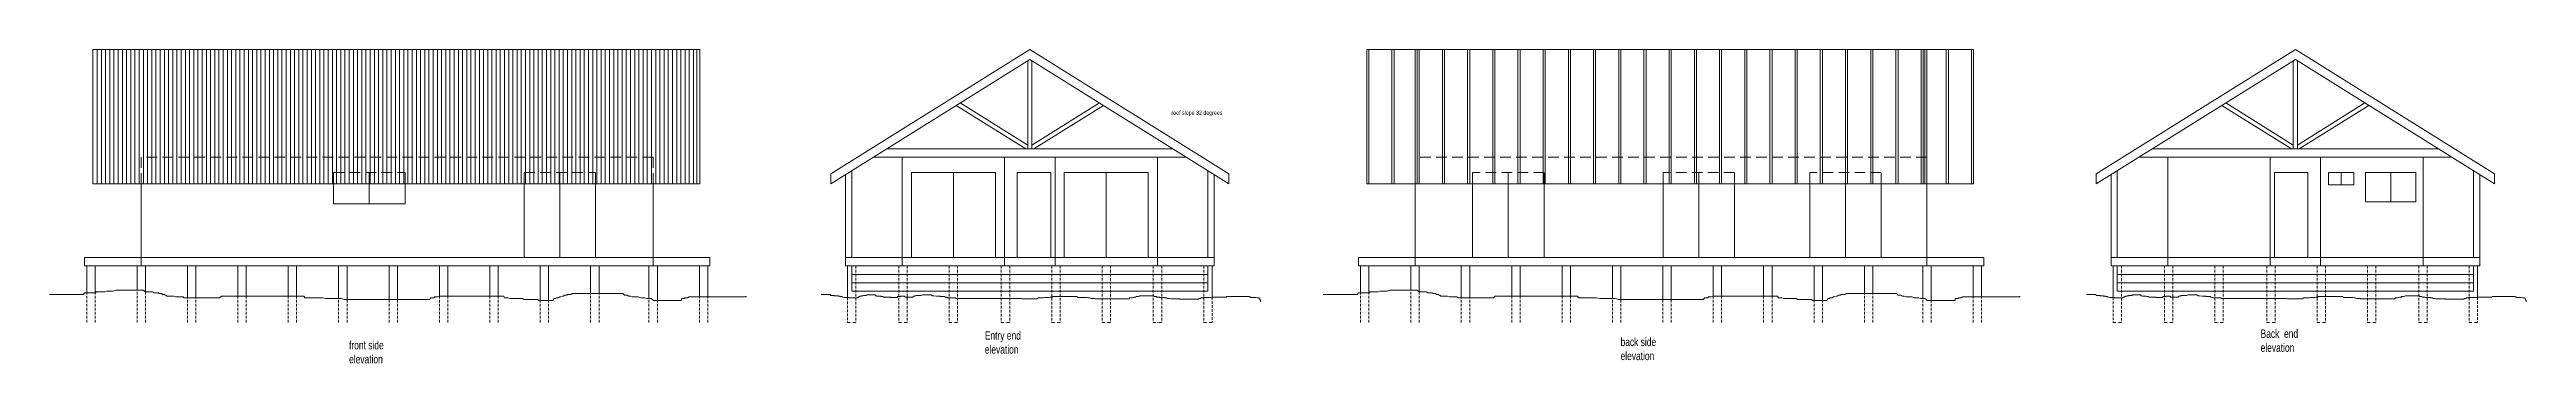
# Model space of a CAD drawing. Header units: centimetres. Extents: x -215 to 5684, y -462 to 286.
import ezdxf

# ---------------------------------------------------------------- set-up
doc = ezdxf.new("R2010")
doc.units = ezdxf.units.CM
for name, pattern in [('DASHDOT2', [12.7, 6.35, -3.175, 0, -3.175]), ('DASHED2', [9.525, 6.35, -3.175]), ('DASHEDX2', [38.1, 25.4, -12.7]), ('DOT', [6.35, 0, -6.35])]:
    doc.linetypes.add(name, pattern=pattern)
doc.layers.get('0').update_dxf_attribs({"linetype": 'CONTINUOUS', "lineweight": 0})
for name, color, linetype, lineweight in [('bogus', 3, 'DOT', 0), ('deck', 222, 'CONTINUOUS', 0), ('dimesions', 5, 'CONTINUOUS', 0), ('text', 7, 'CONTINUOUS', 0)]:
    doc.layers.add(name, color=color, linetype=linetype, lineweight=lineweight)
doc.styles.get("Standard").update_dxf_attribs({"font": 'txt', "width": 0.75})

msp = doc.modelspace()

# ---------------------------------------------------------------- texts
at = {"layer": 'dimesions', "insert": (2456.9, 126.9), "char_height": 10, "width": 100, "attachment_point": 7}
msp.add_mtext('roof slope 32 degrees', dxfattribs=at)
at = {"layer": 'text', "char_height": 20, "width": 100}
for s, insert, attachment_point in [('front side elevation', (498.6, -435.6), 4), ('Entry end elevation', (2012.5, -439.3), 7), ('back side elevation', (3526.4, -427.9), 4), ('Back  end elevation', (5050.6, -435), 7)]:
    msp.add_mtext(s, dxfattribs=dict(at, insert=insert, attachment_point=attachment_point))

# ---------------------------------------------------------------- linework, layer by layer
at = {"linetype": 'DASHEDX2'}
for p, q in [((1222.8, 28.9), (3.8, 28.9)), ((3.8, 28.9), (3.8, -34.3)), ((1222.8, -34.3), (1222.8, 28.9)), ((4256.1, 28.9), (3037.1, 28.9)), ((3037.1, 28.9), (3037.1, -34.3)), ((4256.1, -34.3), (4256.1, 28.9)), ((461.8, -7.1), (631.8, -7.1)), ((461.8, -34.3), (461.8, -7.1)), ((546.8, -7.1), (546.8, -34.3)), ((631.8, -7.1), (631.8, -34.3)), ((915.8, -7.1), (1085.8, -7.1)), ((915.8, -34.3), (915.8, -7.1)), ((1000.8, -34.3), (1000.8, -7.1)), ((1085.8, -7.1), (1085.8, -34.3)), ((3344.1, -7.1), (3174.1, -7.1)), ((3174.1, -7.1), (3174.1, -34.3)), ((3259.1, -34.3), (3259.1, -7.1)), ((3344.1, -34.3), (3344.1, -7.1)), ((3798.1, -7.1), (3628.1, -7.1)), ((3628.1, -7.1), (3628.1, -34.3)), ((3713.1, -34.3), (3713.1, -7.1)), ((3798.1, -34.3), (3798.1, -7.1)), ((4147.1, -7.1), (3977.1, -7.1)), ((3977.1, -7.1), (3977.1, -34.3)), ((4062.1, -34.3), (4062.1, -7.1)), ((4147.1, -34.3), (4147.1, -7.1)), ((3.8, -210.1), (3.8, -230.1)), ((3.8, -230.1), (1222.8, -230.1)), ((1222.8, -230.1), (1222.8, -210.1)), ((3037.1, -210.1), (3037.1, -230.1)), ((3037.1, -230.1), (4256.1, -230.1)), ((4256.1, -230.1), (4256.1, -210.1))]:
    msp.add_line(p, q, dxfattribs=at)
for p, q in [((1815.7, 28.9), (2059.7, 28.9)), ((1815.7, 28.9), (2059.7, 28.9)), ((1815.7, -230.1), (1815.7, 28.9)), ((2059.7, -230.1), (2059.7, 28.9)), ((2179.7, 28.9), (2423.7, 28.9)), ((2179.7, -230.1), (2179.7, 28.9)), ((2423.7, -230.1), (2423.7, 28.9)), ((4829.3, 28.9), (5073.3, 28.9)), ((4829.3, 28.9), (5073.3, 28.9)), ((4829.3, -230.1), (4829.3, 28.9)), ((5073.3, -230.1), (5073.3, 28.9)), ((5193.3, 28.9), (5437.3, 28.9)), ((5193.3, -230.1), (5193.3, 28.9)), ((5437.3, -230.1), (5437.3, 28.9)), ((3.8, -34.3), (3.8, -210.1)), ((461.8, -82.1), (461.8, -34.3)), ((546.8, -34.3), (546.8, -82.1)), ((631.8, -34.3), (631.8, -82.1)), ((915.8, -210.1), (915.8, -34.3)), ((1000.8, -210.1), (1000.8, -34.3)), ((1085.8, -34.3), (1085.8, -210.1)), ((1222.8, -210.1), (1222.8, -34.3)), ((1837.7, -210.1), (1837.7, -7.1)), ((1837.7, -7.1), (2037.7, -7.1)), ((1937.7, -210.1), (1937.7, -7.1)), ((2037.7, -7.1), (2037.7, -210.1)), ((2201.7, -210.1), (2201.7, -7.1)), ((2201.7, -7.1), (2401.7, -7.1)), ((2301.7, -210.1), (2301.7, -7.1)), ((2401.7, -7.1), (2401.7, -210.1)), ((3037.1, -34.3), (3037.1, -210.1)), ((3174.1, -34.3), (3174.1, -210.1)), ((3259.1, -210.1), (3259.1, -34.3)), ((3344.1, -210.1), (3344.1, -34.3)), ((3628.1, -34.3), (3628.1, -210.1)), ((3713.1, -210.1), (3713.1, -34.3)), ((3798.1, -210.1), (3798.1, -34.3)), ((3977.1, -34.3), (3977.1, -210.1)), ((4062.1, -210.1), (4062.1, -34.3)), ((4147.1, -210.1), (4147.1, -34.3)), ((4256.1, -210.1), (4256.1, -34.3)), ((5163.3, -7.1), (5083.3, -7.1)), ((5083.3, -7.1), (5083.3, -210.1)), ((5163.3, -210.1), (5163.3, -7.1)), ((5212.3, -37.1), (5212.3, -7.1)), ((5212.3, -7.1), (5272.3, -7.1)), ((5272.3, -37.1), (5212.3, -37.1)), ((5242.3, -7.1), (5242.3, -37.1)), ((5272.3, -7.1), (5272.3, -37.1)), ((5300.3, -77.1), (5300.3, -7.1)), ((5300.3, -7.1), (5420.3, -7.1)), ((5360.3, -7.1), (5360.3, -77.1)), ((5420.3, -7.1), (5420.3, -77.1)), ((631.8, -82.1), (461.8, -82.1)), ((5420.3, -77.1), (5300.3, -77.1)), ((1085.8, -210.1), (915.8, -210.1)), ((1815.7, -230.1), (2059.7, -230.1)), ((2179.7, -230.1), (2423.7, -230.1)), ((4829.3, -230.1), (5073.3, -230.1)), ((5193.3, -230.1), (5437.3, -230.1))]:
    msp.add_line(p, q)
at = {"layer": 'bogus'}
for p in [(1695.7, -19.4), (4709.3, -19.4)]:
    msp.add_point(p, dxfattribs=at)
at = {"layer": 'deck'}
for p, q in [((-111.2, 285.5), (1333.8, 285.5)), ((-111.2, -34.3), (-111.2, 285.5)), ((-101.2, -34.3), (-101.2, 285.5)), ((-91.2, -34.3), (-91.2, 285.5)), ((-81.2, -34.3), (-81.2, 285.5)), ((-71.2, -34.3), (-71.2, 285.5)), ((-61.2, -34.3), (-61.2, 285.5)), ((-51.2, -34.3), (-51.2, 285.5)), ((-41.2, -34.3), (-41.2, 285.5)), ((-31.2, -34.3), (-31.2, 285.5)), ((-21.2, -34.3), (-21.2, 285.5)), ((-11.2, -34.3), (-11.2, 285.5)), ((-1.2, -34.3), (-1.2, 285.5)), ((8.8, -34.3), (8.8, 285.5)), ((18.8, -34.3), (18.8, 285.5)), ((28.8, -34.3), (28.8, 285.5)), ((38.8, -34.3), (38.8, 285.5)), ((48.8, -34.3), (48.8, 285.5)), ((58.8, -34.3), (58.8, 285.5)), ((68.8, -34.3), (68.8, 285.5)), ((78.8, -34.3), (78.8, 285.5)), ((88.8, -34.3), (88.8, 285.5)), ((98.8, -34.3), (98.8, 285.5)), ((108.8, -34.3), (108.8, 285.5)), ((118.8, -34.3), (118.8, 285.5)), ((128.8, -34.3), (128.8, 285.5)), ((138.8, -34.3), (138.8, 285.5)), ((148.8, -34.3), (148.8, 285.5)), ((158.8, -34.3), (158.8, 285.5)), ((168.8, -34.3), (168.8, 285.5)), ((178.8, -34.3), (178.8, 285.5)), ((188.8, -34.3), (188.8, 285.5)), ((198.8, -34.3), (198.8, 285.5)), ((208.8, -34.3), (208.8, 285.5)), ((218.8, -34.3), (218.8, 285.5)), ((228.8, -34.3), (228.8, 285.5)), ((238.8, -34.3), (238.8, 285.5)), ((248.8, -34.3), (248.8, 285.5)), ((258.8, -34.3), (258.8, 285.5)), ((268.8, -34.3), (268.8, 285.5)), ((278.8, -34.3), (278.8, 285.5)), ((288.8, -34.3), (288.8, 285.5)), ((298.8, -34.3), (298.8, 285.5)), ((308.8, -34.3), (308.8, 285.5)), ((318.8, -34.3), (318.8, 285.5)), ((328.8, -34.3), (328.8, 285.5)), ((338.8, -34.3), (338.8, 285.5)), ((348.8, -34.3), (348.8, 285.5)), ((358.8, -34.3), (358.8, 285.5)), ((368.8, -34.3), (368.8, 285.5)), ((378.8, -34.3), (378.8, 285.5)), ((388.8, -34.3), (388.8, 285.5)), ((398.8, -34.3), (398.8, 285.5)), ((408.8, -34.3), (408.8, 285.5)), ((418.8, -34.3), (418.8, 285.5)), ((428.8, -34.3), (428.8, 285.5)), ((438.8, -34.3), (438.8, 285.5)), ((448.8, -34.3), (448.8, 285.5)), ((458.8, -34.3), (458.8, 285.5)), ((468.8, -34.3), (468.8, 285.5)), ((478.8, -34.3), (478.8, 285.5)), ((488.8, -34.3), (488.8, 285.5)), ((498.8, -34.3), (498.8, 285.5)), ((508.8, -34.3), (508.8, 285.5)), ((518.8, -34.3), (518.8, 285.5)), ((528.8, -34.3), (528.8, 285.5)), ((538.8, -34.3), (538.8, 285.5)), ((548.8, -34.3), (548.8, 285.5)), ((558.8, -34.3), (558.8, 285.5)), ((568.8, -34.3), (568.8, 285.5)), ((578.8, -34.3), (578.8, 285.5)), ((588.8, -34.3), (588.8, 285.5)), ((598.8, -34.3), (598.8, 285.5)), ((608.8, -34.3), (608.8, 285.5)), ((618.8, -34.3), (618.8, 285.5)), ((628.8, -34.3), (628.8, 285.5)), ((638.8, -34.3), (638.8, 285.5)), ((648.8, -34.3), (648.8, 285.5)), ((658.8, -34.3), (658.8, 285.5)), ((668.8, -34.3), (668.8, 285.5)), ((678.8, -34.3), (678.8, 285.5)), ((688.8, -34.3), (688.8, 285.5)), ((698.8, -34.3), (698.8, 285.5)), ((708.8, -34.3), (708.8, 285.5)), ((718.8, -34.3), (718.8, 285.5)), ((728.8, -34.3), (728.8, 285.5)), ((738.8, -34.3), (738.8, 285.5)), ((748.8, -34.3), (748.8, 285.5)), ((758.8, -34.3), (758.8, 285.5)), ((768.8, -34.3), (768.8, 285.5)), ((778.8, -34.3), (778.8, 285.5)), ((788.8, -34.3), (788.8, 285.5)), ((798.8, -34.3), (798.8, 285.5)), ((808.8, -34.3), (808.8, 285.5)), ((818.8, -34.3), (818.8, 285.5)), ((828.8, -34.3), (828.8, 285.5)), ((838.8, -34.3), (838.8, 285.5)), ((848.8, -34.3), (848.8, 285.5)), ((858.8, -34.3), (858.8, 285.5)), ((868.8, -34.3), (868.8, 285.5)), ((878.8, -34.3), (878.8, 285.5)), ((888.8, -34.3), (888.8, 285.5)), ((898.8, -34.3), (898.8, 285.5)), ((908.8, -34.3), (908.8, 285.5)), ((918.8, -34.3), (918.8, 285.5)), ((928.8, -34.3), (928.8, 285.5)), ((938.8, -34.3), (938.8, 285.5)), ((948.8, -34.3), (948.8, 285.5)), ((958.8, -34.3), (958.8, 285.5)), ((968.8, -34.3), (968.8, 285.5)), ((978.8, -34.3), (978.8, 285.5)), ((988.8, -34.3), (988.8, 285.5)), ((998.8, -34.3), (998.8, 285.5)), ((1008.8, -34.3), (1008.8, 285.5)), ((1018.8, -34.3), (1018.8, 285.5)), ((1028.8, -34.3), (1028.8, 285.5)), ((1038.8, -34.3), (1038.8, 285.5)), ((1048.8, -34.3), (1048.8, 285.5)), ((1058.8, -34.3), (1058.8, 285.5)), ((1068.8, -34.3), (1068.8, 285.5)), ((1078.8, -34.3), (1078.8, 285.5)), ((1088.8, -34.3), (1088.8, 285.5)), ((1098.8, -34.3), (1098.8, 285.5)), ((1108.8, -34.3), (1108.8, 285.5)), ((1118.8, -34.3), (1118.8, 285.5)), ((1128.8, -34.3), (1128.8, 285.5)), ((1138.8, -34.3), (1138.8, 285.5)), ((1148.8, -34.3), (1148.8, 285.5)), ((1158.8, -34.3), (1158.8, 285.5)), ((1168.8, -34.3), (1168.8, 285.5)), ((1178.8, -34.3), (1178.8, 285.5)), ((1188.8, -34.3), (1188.8, 285.5)), ((1198.8, -34.3), (1198.8, 285.5)), ((1208.8, -34.3), (1208.8, 285.5)), ((1218.8, -34.3), (1218.8, 285.5)), ((1228.8, -34.3), (1228.8, 285.5)), ((1238.8, -34.3), (1238.8, 285.5)), ((1248.8, -34.3), (1248.8, 285.5)), ((1258.8, -34.3), (1258.8, 285.5)), ((1268.8, -34.3), (1268.8, 285.5)), ((1278.8, -34.3), (1278.8, 285.5)), ((1288.8, -34.3), (1288.8, 285.5)), ((1298.8, -34.3), (1298.8, 285.5)), ((1308.8, -34.3), (1308.8, 285.5)), ((1318.8, -34.3), (1318.8, 285.5)), ((1326.8, -34.3), (1326.8, 285.5)), ((1333.8, -34.3), (1333.8, 285.5)), ((1645.7, -10.7), (2119.7, 285.5)), ((1645.7, -34.3), (2119.7, 261.9)), ((2114.7, 48.9), (2114.7, 258.8)), ((2119.7, 285.5), (2593.7, -10.7)), ((2119.7, 261.9), (2593.7, -34.3)), ((2124.7, 48.9), (2124.7, 258.8)), ((2922.1, -34.3), (2922.1, 285.5)), ((2922.1, 285.5), (4367.1, 285.5)), ((2927.1, -34.3), (2927.1, 285.5)), ((2982.1, -34.3), (2982.1, 285.5)), ((2987.1, -34.3), (2987.1, 285.5)), ((3037.1, -34.3), (3037.1, 285.5)), ((3037.1, -34.3), (3037.1, 285.5)), ((3042.1, -34.3), (3042.1, 285.5)), ((3047.1, -34.3), (3047.1, 285.5)), ((3102.1, -34.3), (3102.1, 285.5)), ((3107.1, -34.3), (3107.1, 285.5)), ((3162.1, -34.3), (3162.1, 285.5)), ((3167.1, -34.3), (3167.1, 285.5)), ((3222.1, -34.3), (3222.1, 285.5)), ((3227.1, -34.3), (3227.1, 285.5)), ((3282.1, -34.3), (3282.1, 285.5)), ((3287.1, -34.3), (3287.1, 285.5)), ((3342.1, -34.3), (3342.1, 285.5)), ((3347.1, -34.3), (3347.1, 285.5)), ((3402.1, -34.3), (3402.1, 285.5)), ((3407.1, -34.3), (3407.1, 285.5)), ((3462.1, -34.3), (3462.1, 285.5)), ((3467.1, -34.3), (3467.1, 285.5)), ((3522.1, -34.3), (3522.1, 285.5)), ((3527.1, -34.3), (3527.1, 285.5)), ((3582.1, -34.3), (3582.1, 285.5)), ((3587.1, -34.3), (3587.1, 285.5)), ((3642.1, -34.3), (3642.1, 285.5)), ((3647.1, -34.3), (3647.1, 285.5)), ((3702.1, -34.3), (3702.1, 285.5)), ((3707.1, -34.3), (3707.1, 285.5)), ((3762.1, -34.3), (3762.1, 285.5)), ((3767.1, -34.3), (3767.1, 285.5)), ((3822.1, -34.3), (3822.1, 285.5)), ((3827.1, -34.3), (3827.1, 285.5)), ((3882.1, -34.3), (3882.1, 285.5)), ((3887.1, -34.3), (3887.1, 285.5)), ((3942.1, -34.3), (3942.1, 285.5)), ((3947.1, -34.3), (3947.1, 285.5)), ((4002.1, -34.3), (4002.1, 285.5)), ((4007.1, -34.3), (4007.1, 285.5)), ((4062.1, -34.3), (4062.1, 285.5)), ((4067.1, -34.3), (4067.1, 285.5)), ((4122.1, -34.3), (4122.1, 285.5)), ((4127.1, -34.3), (4127.1, 285.5)), ((4182.1, -34.3), (4182.1, 285.5)), ((4187.1, -34.3), (4187.1, 285.5)), ((4242.1, -34.3), (4242.1, 285.5)), ((4247.1, -34.3), (4247.1, 285.5)), ((4251.1, -34.3), (4251.1, 285.5)), ((4256.1, -34.3), (4256.1, 285.5)), ((4302.1, -34.3), (4302.1, 285.5)), ((4307.1, -34.3), (4307.1, 285.5)), ((4362.1, -34.3), (4362.1, 285.5)), ((4367.1, -34.3), (4367.1, 285.5)), ((4659.3, -10.7), (5133.3, 285.5)), ((4659.3, -34.3), (5133.3, 261.9)), ((5128.3, 48.9), (5128.3, 258.8)), ((5133.3, 285.5), (5607.3, -10.7)), ((5133.3, 261.9), (5607.3, -34.3)), ((5138.3, 48.9), (5138.3, 258.8)), ((1944.5, 152.4), (2110.3, 48.9)), ((1954, 158.3), (2114.7, 57.9)), ((2124.7, 57.9), (2285.5, 158.3)), ((2129.2, 48.9), (2295, 152.4)), ((4958.1, 152.4), (5123.8, 48.9)), ((4967.5, 158.3), (5128.3, 57.9)), ((5138.3, 57.9), (5299.1, 158.3)), ((5142.7, 48.9), (5308.5, 152.4)), ((1746.7, 28.9), (2492.8, 28.9)), ((1778.7, 48.9), (2460.7, 48.9)), ((4760.3, 28.9), (5506.3, 28.9)), ((4792.3, 48.9), (5474.3, 48.9)), ((1333.8, -34.3), (-111.2, -34.3)), ((1645.7, -34.3), (1645.7, -10.7)), ((1680.7, -230.1), (1680.7, -12.4)), ((1695.7, -3), (1695.7, -210.1)), ((2089.7, -210.1), (2089.7, -7.1)), ((2089.7, -7.1), (2169.7, -7.1)), ((2169.7, -7.1), (2169.7, -210.1)), ((2543.7, -3), (2543.7, -210.1)), ((2558.7, -230.1), (2558.7, -12.4)), ((2593.7, -34.3), (2593.7, -10.7)), ((4367.1, -34.3), (2922.1, -34.3)), ((4659.3, -34.3), (4659.3, -10.7)), ((4694.3, -230.1), (4694.3, -12.4)), ((4709.3, -3), (4709.3, -210.1)), ((5557.3, -3), (5557.3, -210.1)), ((5572.3, -230.1), (5572.3, -12.4)), ((5607.3, -34.3), (5607.3, -10.7)), ((-131.2, -210.1), (1357.8, -210.1)), ((-131.2, -230.1), (-131.2, -210.1)), ((-131.2, -230.1), (1357.8, -230.1)), ((-126.2, -293.9), (-126.2, -230.1)), ((-106.2, -293.9), (-106.2, -230.1)), ((-6.2, -287.8), (-6.2, -230.1)), ((13.8, -291.6), (13.8, -230.1)), ((113.8, -306), (113.8, -230.1)), ((133.8, -306), (133.8, -230.1)), ((233.8, -302), (233.8, -230.1)), ((253.8, -302), (253.8, -230.1)), ((353.8, -302), (353.8, -230.1)), ((373.8, -302), (373.8, -230.1)), ((473.8, -308), (473.8, -230.1)), ((493.8, -310.1), (493.8, -230.1)), ((593.8, -310.1), (593.8, -230.1)), ((613.8, -310.1), (613.8, -230.1)), ((713.8, -302), (713.8, -230.1)), ((733.8, -302), (733.8, -230.1)), ((833.8, -302), (833.8, -230.1)), ((853.8, -302), (853.8, -230.1)), ((953.8, -312.1), (953.8, -230.1)), ((973.8, -312.1), (973.8, -230.1)), ((1073.8, -295.9), (1073.8, -230.1)), ((1093.8, -295.9), (1093.8, -230.1)), ((1212.8, -308), (1212.8, -230.1)), ((1232.8, -312.1), (1232.8, -230.1)), ((1332.8, -304), (1332.8, -230.1)), ((1352.8, -304), (1352.8, -230.1)), ((1357.8, -230.1), (1357.8, -210.1)), ((1680.7, -210.1), (2558.7, -210.1)), ((1680.7, -230.1), (2558.7, -230.1)), ((1685.7, -230.1), (1685.7, -305.3)), ((1695.7, -290.1), (1695.7, -230.1)), ((2543.7, -290.1), (2543.7, -230.1)), ((2553.7, -230.1), (2553.7, -304.3)), ((2902.1, -210.1), (4391.1, -210.1)), ((2902.1, -230.1), (2902.1, -210.1)), ((2902.1, -230.1), (4391.1, -230.1)), ((2907.1, -293.9), (2907.1, -230.1)), ((2927.1, -293.9), (2927.1, -230.1)), ((3027.1, -287.8), (3027.1, -230.1)), ((3047.1, -291.6), (3047.1, -230.1)), ((3147.1, -306), (3147.1, -230.1)), ((3167.1, -306), (3167.1, -230.1)), ((3267.1, -302), (3267.1, -230.1)), ((3287.1, -302), (3287.1, -230.1)), ((3387.1, -302), (3387.1, -230.1)), ((3407.1, -302), (3407.1, -230.1)), ((3507.1, -308), (3507.1, -230.1)), ((3527.1, -310.1), (3527.1, -230.1)), ((3627.1, -310.1), (3627.1, -230.1)), ((3647.1, -310.1), (3647.1, -230.1)), ((3747.1, -302), (3747.1, -230.1)), ((3767.1, -302), (3767.1, -230.1)), ((3867.1, -302), (3867.1, -230.1)), ((3887.1, -302), (3887.1, -230.1)), ((3987.1, -312.1), (3987.1, -230.1)), ((4007.1, -312.1), (4007.1, -230.1)), ((4107.1, -295.9), (4107.1, -230.1)), ((4127.1, -295.9), (4127.1, -230.1)), ((4246.1, -308), (4246.1, -230.1)), ((4266.1, -312.1), (4266.1, -230.1)), ((4366.1, -304), (4366.1, -230.1)), ((4386.1, -304), (4386.1, -230.1)), ((4391.1, -230.1), (4391.1, -210.1)), ((4694.3, -210.1), (5572.3, -210.1)), ((4694.3, -230.1), (5572.3, -230.1)), ((4699.3, -230.1), (4699.3, -305.3)), ((4709.3, -290.1), (4709.3, -230.1)), ((5557.3, -290.1), (5557.3, -230.1)), ((5567.3, -230.1), (5567.3, -304.3)), ((1695.7, -250.1), (2543.7, -250.1)), ((1695.7, -270.1), (2543.7, -270.1)), ((1695.7, -290.1), (2543.7, -290.1)), ((4709.3, -250.1), (5557.3, -250.1)), ((4709.3, -270.1), (5557.3, -270.1)), ((4709.3, -290.1), (5557.3, -290.1))]:
    msp.add_line(p, q, dxfattribs=at)
at = {"layer": 'deck', "linetype": 'DASHED2'}
for p, q in [((1705.7, -230.1), (1705.7, -365.1)), ((1807.7, -230.1), (1807.7, -365.1)), ((1827.7, -230.1), (1827.7, -365.1)), ((1927.7, -230.1), (1927.7, -365.1)), ((1947.7, -230.1), (1947.7, -365.1)), ((2051.7, -230.1), (2051.7, -365.1)), ((2071.7, -230.1), (2071.7, -365.1)), ((2171.7, -230.1), (2171.7, -365.1)), ((2191.7, -230.1), (2191.7, -365.1)), ((2291.7, -230.1), (2291.7, -365.1)), ((2311.7, -230.1), (2311.7, -365.1)), ((2413.7, -230.1), (2413.7, -365.1)), ((2433.7, -230.1), (2433.7, -365.1)), ((2533.7, -230.1), (2533.7, -365.1)), ((4719.3, -230.1), (4719.3, -365.1)), ((4821.3, -230.1), (4821.3, -365.1)), ((4841.3, -230.1), (4841.3, -365.1)), ((4941.3, -230.1), (4941.3, -365.1)), ((4961.3, -230.1), (4961.3, -365.1)), ((5065.3, -230.1), (5065.3, -365.1)), ((5085.3, -230.1), (5085.3, -365.1)), ((5185.3, -230.1), (5185.3, -365.1)), ((5205.3, -230.1), (5205.3, -365.1)), ((5305.3, -230.1), (5305.3, -365.1)), ((5325.3, -230.1), (5325.3, -365.1)), ((5427.3, -230.1), (5427.3, -365.1)), ((5447.3, -230.1), (5447.3, -365.1)), ((5547.3, -230.1), (5547.3, -365.1)), ((-126.2, -365.1), (-126.2, -293.9)), ((-106.2, -365.1), (-106.2, -293.9)), ((-6.2, -365.1), (-6.2, -287.8)), ((13.8, -365.1), (13.8, -291.6)), ((2907.1, -365.1), (2907.1, -293.9)), ((2927.1, -365.1), (2927.1, -293.9)), ((3027.1, -365.1), (3027.1, -287.8)), ((3047.1, -365.1), (3047.1, -291.6)), ((113.8, -365.1), (113.8, -306)), ((133.8, -365.1), (133.8, -306)), ((233.8, -365.1), (233.8, -302)), ((253.8, -365.1), (253.8, -302)), ((353.8, -365.1), (353.8, -302)), ((373.8, -365.1), (373.8, -302)), ((473.8, -365.1), (473.8, -308)), ((493.8, -365.1), (493.8, -310.1)), ((593.8, -365.1), (593.8, -310.1)), ((613.8, -365.1), (613.8, -310.1)), ((713.8, -365.1), (713.8, -302)), ((733.8, -365.1), (733.8, -302)), ((833.8, -365.1), (833.8, -302)), ((853.8, -365.1), (853.8, -302)), ((953.8, -365.1), (953.8, -312.1)), ((973.8, -365.1), (973.8, -312.1)), ((1073.8, -365.1), (1073.8, -295.9)), ((1093.8, -365.1), (1093.8, -295.9)), ((1212.8, -365.1), (1212.8, -308)), ((1232.8, -365.1), (1232.8, -312.1)), ((1332.8, -365.1), (1332.8, -304)), ((1352.8, -365.1), (1352.8, -304)), ((1685.7, -305.3), (1685.7, -365.1)), ((2553.7, -304.3), (2553.7, -365.1)), ((3147.1, -365.1), (3147.1, -306)), ((3167.1, -365.1), (3167.1, -306)), ((3267.1, -365.1), (3267.1, -302)), ((3287.1, -365.1), (3287.1, -302)), ((3387.1, -365.1), (3387.1, -302)), ((3407.1, -365.1), (3407.1, -302)), ((3507.1, -365.1), (3507.1, -308)), ((3527.1, -365.1), (3527.1, -310.1)), ((3627.1, -365.1), (3627.1, -310.1)), ((3647.1, -365.1), (3647.1, -310.1)), ((3747.1, -365.1), (3747.1, -302)), ((3767.1, -365.1), (3767.1, -302)), ((3867.1, -365.1), (3867.1, -302)), ((3887.1, -365.1), (3887.1, -302)), ((3987.1, -365.1), (3987.1, -312.1)), ((4007.1, -365.1), (4007.1, -312.1)), ((4107.1, -365.1), (4107.1, -295.9)), ((4127.1, -365.1), (4127.1, -295.9)), ((4246.1, -365.1), (4246.1, -308)), ((4266.1, -365.1), (4266.1, -312.1)), ((4366.1, -365.1), (4366.1, -304)), ((4386.1, -365.1), (4386.1, -304)), ((4699.3, -305.3), (4699.3, -365.1)), ((5567.3, -304.3), (5567.3, -365.1))]:
    msp.add_line(p, q, dxfattribs=at)
at = {"layer": 'deck', "linetype": 'DASHDOT2'}
for p, q in [((1685.7, -365.1), (1705.7, -365.1)), ((1807.7, -365.1), (1827.7, -365.1)), ((1927.7, -365.1), (1947.7, -365.1)), ((2051.7, -365.1), (2071.7, -365.1)), ((2171.7, -365.1), (2191.7, -365.1)), ((2291.7, -365.1), (2311.7, -365.1)), ((2413.7, -365.1), (2433.7, -365.1)), ((2533.7, -365.1), (2553.7, -365.1)), ((4699.3, -365.1), (4719.3, -365.1)), ((4821.3, -365.1), (4841.3, -365.1)), ((4941.3, -365.1), (4961.3, -365.1)), ((5065.3, -365.1), (5085.3, -365.1)), ((5185.3, -365.1), (5205.3, -365.1)), ((5305.3, -365.1), (5325.3, -365.1)), ((5427.3, -365.1), (5447.3, -365.1)), ((5547.3, -365.1), (5567.3, -365.1))]:
    msp.add_line(p, q, dxfattribs=at)
at = {"layer": 'deck'}
for points in [[(-214.7, -297.9), (-210.6, -297.9), (-208.6, -297.9), (-206.6, -297.9), (-204.6, -297.9), (-202.5, -297.9), (-198.5, -297.9), (-196.5, -297.9), (-194.4, -297.9), (-192.4, -297.9), (-190.4, -297.9), (-188.3, -297.9), (-186.3, -297.9), (-184.3, -297.9), (-182.3, -297.9), (-180.2, -297.9), (-178.2, -297.9), (-176.2, -297.9), (-174.2, -297.9), (-170.1, -297.9), (-166.1, -297.9), (-162, -297.9), (-160, -297.9), (-155.9, -297.9), (-151.9, -297.9), (-147.8, -297.9), (-143.8, -297.9), (-141.8, -297.9), (-137.7, -297.9), (-133.7, -297.9), (-131.6, -293.9), (-127.6, -293.9), (-125.6, -293.9), (-121.5, -293.9), (-117.5, -293.9), (-115.4, -293.9), (-109.4, -293.9), (-107.3, -293.9), (-105.3, -293.9), (-103.3, -291.8), (-101.3, -291.8), (-99.2, -291.8), (-97.2, -291.8), (-93.2, -291.8), (-91.1, -291.8), (-87.1, -291.8), (-83, -291.8), (-79, -289.8), (-74.9, -289.8), (-70.9, -289.8), (-66.8, -289.8), (-62.8, -289.8), (-56.7, -287.8), (-54.7, -287.8), (-52.6, -287.8), (-50.6, -287.8), (-48.6, -287.8), (-46.6, -287.8), (-44.5, -287.8), (-42.5, -287.8), (-40.5, -287.8), (-38.5, -287.8), (-36.4, -287.8), (-34.4, -287.8), (-30.4, -287.8), (-28.3, -287.8), (-26.3, -287.8), (-22.3, -287.8), (-18.2, -287.8), (-16.2, -287.8), (-14.2, -287.8), (-12.1, -287.8), (-10.1, -287.8), (-8.1, -287.8), (-6.1, -287.8), (-4, -287.8), (-2, -287.8), (2, -287.8), (4.1, -287.8), (8.1, -287.8), (14.2, -291.8), (18.2, -291.8), (24.3, -291.8), (30.4, -291.8), (34.4, -293.9), (38.5, -293.9), (44.6, -293.9), (46.6, -295.9), (48.6, -295.9), (52.7, -295.9), (54.7, -297.9), (56.7, -297.9), (58.7, -297.9), (60.8, -299.9), (62.8, -299.9), (64.8, -302), (66.9, -302), (70.9, -302), (72.9, -302), (75, -302), (77, -302), (79, -302), (81, -302), (85.1, -304), (87.1, -304), (89.1, -304), (93.2, -304), (95.2, -304), (97.2, -304), (101.3, -304), (103.3, -304), (105.3, -306), (109.4, -306), (111.4, -306), (113.4, -306), (115.5, -306), (117.5, -306), (119.5, -306), (121.5, -306), (127.6, -306), (129.6, -306), (133.7, -306), (139.8, -306), (143.8, -306), (145.8, -306), (151.9, -306), (153.9, -306), (160, -306), (162, -306), (166.1, -306), (172.2, -306), (174.2, -306), (178.2, -306), (180.3, -306), (184.3, -306), (188.4, -306), (190.4, -306), (194.5, -302), (196.5, -302), (200.5, -302), (202.6, -302), (204.6, -302), (208.6, -302), (210.7, -302), (212.7, -302), (214.7, -302), (216.7, -302), (218.8, -302), (220.8, -302), (222.8, -302), (228.9, -302), (230.9, -302), (232.9, -302), (237, -302), (241, -302), (243.1, -302), (247.1, -302), (249.1, -302), (251.2, -302), (253.2, -302), (255.2, -302), (257.2, -302), (259.3, -302), (265.3, -302), (269.4, -302), (273.4, -302), (275.5, -302), (279.5, -302), (281.5, -302), (283.6, -302), (287.6, -302), (289.6, -302), (291.7, -302), (295.7, -302), (299.8, -302), (301.8, -302), (303.8, -302), (305.8, -302), (309.9, -302), (311.9, -302), (314, -302), (318, -302), (320, -302), (324.1, -302), (326.1, -302), (330.2, -302), (334.2, -302), (336.2, -302), (342.3, -302), (346.4, -302), (350.4, -302), (352.4, -302), (354.5, -302), (356.5, -302), (360.5, -302), (362.6, -302), (366.6, -302), (368.6, -302), (372.7, -302), (374.7, -302), (376.7, -302), (378.8, -302), (382.8, -302), (386.9, -302), (388.9, -302), (390.9, -302), (392.9, -306), (397, -306), (399, -306), (401, -306), (403.1, -306), (405.1, -306), (407.1, -306), (411.2, -306), (413.2, -306), (415.2, -306), (417.2, -306), (419.3, -306), (423.3, -306), (425.3, -306), (429.4, -306), (433.4, -306), (435.5, -306), (443.6, -308), (449.7, -308), (453.7, -308), (455.7, -308), (459.8, -308), (461.8, -308), (467.9, -308), (469.9, -308), (474, -308), (478, -308), (480, -308), (488.1, -310.1), (490.2, -310.1), (494.2, -310.1), (496.2, -310.1), (500.3, -310.1), (506.4, -310.1), (510.4, -310.1), (514.5, -310.1), (516.5, -310.1), (520.5, -310.1), (524.6, -310.1), (526.6, -310.1), (530.7, -310.1), (534.7, -310.1), (538.8, -310.1), (546.9, -310.1), (550.9, -310.1), (555, -310.1), (559, -310.1), (565.1, -310.1), (569.2, -310.1), (573.2, -310.1), (577.3, -310.1), (581.3, -310.1), (583.3, -310.1), (585.4, -310.1), (589.4, -310.1), (593.5, -310.1), (595.5, -310.1), (603.6, -310.1), (605.6, -310.1), (607.6, -310.1), (611.7, -310.1), (615.7, -310.1), (619.8, -310.1), (623.8, -310.1), (625.9, -310.1), (629.9, -310.1), (631.9, -310.1), (634, -310.1), (638, -310.1), (640, -310.1), (642.1, -310.1), (644.1, -310.1), (648.1, -310.1), (650.2, -310.1), (652.2, -310.1), (654.2, -310.1), (658.3, -310.1), (660.3, -310.1), (666.4, -310.1), (670.4, -310.1), (674.5, -310.1), (676.5, -310.1), (678.5, -310.1), (680.5, -310.1), (682.6, -310.1), (684.6, -310.1), (686.6, -310.1), (688.7, -310.1), (690.7, -310.1), (692.7, -306), (694.7, -306), (698.8, -306), (700.8, -306), (702.8, -304), (706.9, -304), (708.9, -304), (713, -302), (719, -302), (723.1, -302), (729.2, -302), (731.2, -302), (735.2, -302), (739.3, -302), (745.4, -302), (749.4, -302), (753.5, -302), (761.6, -302), (765.6, -302), (769.7, -302), (773.7, -302), (775.7, -302), (783.8, -302), (789.9, -302), (794, -302), (796, -302), (802.1, -302), (806.1, -302), (810.2, -302), (812.2, -302), (816.3, -302), (820.3, -302), (822.3, -302), (826.4, -302), (830.4, -302), (832.5, -302), (836.5, -302), (838.5, -302), (842.6, -302), (844.6, -302), (848.7, -302), (852.7, -302), (856.8, -302), (858.8, -302), (862.8, -302), (866.9, -302), (868.9, -306), (873, -306), (877, -306), (881.1, -308), (883.1, -308), (885.1, -308), (887.1, -308), (889.2, -308), (893.2, -308), (897.3, -308), (903.3, -308), (907.4, -308), (911.4, -308), (915.5, -310.1), (919.5, -310.1), (923.6, -310.1), (925.6, -310.1), (929.7, -310.1), (933.7, -310.1), (941.8, -310.1), (947.9, -310.1), (949.9, -312.1), (954, -312.1), (958, -312.1), (962.1, -312.1), (966.1, -312.1), (970.2, -312.1), (972.2, -312.1), (974.2, -312.1), (978.3, -312.1), (980.3, -312.1), (982.3, -312.1), (984.4, -312.1), (986.4, -308), (988.4, -308), (990.4, -308), (992.5, -306), (994.5, -306), (996.5, -306), (1000.6, -304), (1002.6, -304), (1006.6, -302), (1008.7, -302), (1012.7, -299.9), (1016.8, -299.9), (1018.8, -297.9), (1024.9, -297.9), (1026.9, -297.9), (1030.9, -295.9), (1037, -295.9), (1041.1, -295.9), (1047.1, -295.9), (1051.2, -295.9), (1057.3, -295.9), (1063.4, -295.9), (1067.4, -295.9), (1075.5, -295.9), (1081.6, -295.9), (1083.6, -295.9), (1085.6, -295.9), (1087.7, -295.9), (1089.7, -295.9), (1091.7, -295.9), (1095.8, -295.9), (1101.8, -295.9), (1105.9, -295.9), (1109.9, -295.9), (1114, -295.9), (1118, -295.9), (1122.1, -295.9), (1126.1, -295.9), (1132.2, -295.9), (1136.3, -295.9), (1138.3, -295.9), (1142.3, -295.9), (1144.4, -295.9), (1148.4, -295.9), (1150.4, -295.9), (1154.5, -299.9), (1156.5, -299.9), (1160.6, -299.9), (1164.6, -302), (1168.7, -302), (1172.7, -304), (1176.8, -304), (1180.8, -304), (1186.9, -304), (1193, -306), (1197, -306), (1199.1, -306), (1203.1, -306), (1207.2, -308), (1211.2, -308), (1215.3, -308), (1217.3, -308), (1221.3, -310.1), (1223.4, -312.1), (1225.4, -312.1), (1229.4, -312.1), (1233.5, -312.1), (1237.5, -312.1), (1241.6, -312.1), (1245.6, -312.1), (1249.7, -312.1), (1255.8, -312.1), (1257.8, -312.1), (1261.8, -312.1), (1265.9, -312.1), (1267.9, -312.1), (1269.9, -312.1), (1272, -312.1), (1274, -312.1), (1276, -312.1), (1280.1, -312.1), (1282.1, -312.1), (1286.1, -312.1), (1290.2, -312.1), (1290.2, -308), (1292.2, -308), (1294.2, -308), (1296.3, -308), (1298.3, -306), (1302.3, -306), (1304.4, -306), (1308.4, -304), (1312.5, -304), (1314.5, -304), (1318.6, -304), (1322.6, -304), (1324.6, -304), (1326.7, -304), (1328.7, -304), (1330.7, -304), (1332.7, -304), (1334.8, -304), (1336.8, -304), (1338.8, -304), (1342.9, -304), (1346.9, -304), (1348.9, -304), (1351, -304), (1353, -304), (1355, -304), (1357, -304), (1361.1, -304), (1365.1, -304), (1375.3, -304), (1383.4, -304), (1387.4, -304), (1391.5, -304), (1393.5, -304), (1397.5, -304), (1399.6, -304), (1401.6, -304), (1403.6, -304), (1407.7, -304), (1411.7, -304), (1415.8, -304), (1417.8, -304), (1419.8, -304), (1423.9, -304), (1425.9, -304), (1429.9, -304), (1432, -304), (1436, -304), (1438.1, -304), (1440.1, -304), (1442.1, -304), (1444.1, -304), (1444.1, -302)], [(2818.6, -297.9), (2822.7, -297.9), (2824.7, -297.9), (2826.7, -297.9), (2828.7, -297.9), (2830.8, -297.9), (2834.8, -297.9), (2836.8, -297.9), (2838.9, -297.9), (2840.9, -297.9), (2842.9, -297.9), (2844.9, -297.9), (2847, -297.9), (2849, -297.9), (2851, -297.9), (2853, -297.9), (2855.1, -297.9), (2857.1, -297.9), (2859.1, -297.9), (2863.2, -297.9), (2867.2, -297.9), (2871.3, -297.9), (2873.3, -297.9), (2877.3, -297.9), (2881.4, -297.9), (2885.4, -297.9), (2889.5, -297.9), (2891.5, -297.9), (2895.6, -297.9), (2899.6, -297.9), (2901.6, -293.9), (2905.7, -293.9), (2907.7, -293.9), (2911.8, -293.9), (2915.8, -293.9), (2917.8, -293.9), (2923.9, -293.9), (2926, -293.9), (2928, -293.9), (2930, -291.8), (2932, -291.8), (2934.1, -291.8), (2936.1, -291.8), (2940.1, -291.8), (2942.2, -291.8), (2946.2, -291.8), (2950.3, -291.8), (2954.3, -289.8), (2958.4, -289.8), (2962.4, -289.8), (2966.5, -289.8), (2970.5, -289.8), (2976.6, -287.8), (2978.6, -287.8), (2980.6, -287.8), (2982.7, -287.8), (2984.7, -287.8), (2986.7, -287.8), (2988.7, -287.8), (2990.8, -287.8), (2992.8, -287.8), (2994.8, -287.8), (2996.8, -287.8), (2998.9, -287.8), (3002.9, -287.8), (3004.9, -287.8), (3007, -287.8), (3011, -287.8), (3015.1, -287.8), (3017.1, -287.8), (3019.1, -287.8), (3021.1, -287.8), (3023.2, -287.8), (3025.2, -287.8), (3027.2, -287.8), (3029.2, -287.8), (3031.3, -287.8), (3035.3, -287.8), (3037.3, -287.8), (3041.4, -287.8), (3047.5, -291.8), (3051.5, -291.8), (3057.6, -291.8), (3063.7, -291.8), (3067.7, -293.9), (3071.8, -293.9), (3077.9, -293.9), (3079.9, -295.9), (3081.9, -295.9), (3086, -295.9), (3088, -297.9), (3090, -297.9), (3092, -297.9), (3094.1, -299.9), (3096.1, -299.9), (3098.1, -302), (3100.1, -302), (3104.2, -302), (3106.2, -302), (3108.2, -302), (3110.3, -302), (3112.3, -302), (3114.3, -302), (3118.4, -304), (3120.4, -304), (3122.4, -304), (3126.5, -304), (3128.5, -304), (3130.5, -304), (3134.6, -304), (3136.6, -304), (3138.6, -306), (3142.7, -306), (3144.7, -306), (3146.7, -306), (3148.7, -306), (3150.8, -306), (3152.8, -306), (3154.8, -306), (3160.9, -306), (3162.9, -306), (3167, -306), (3173.1, -306), (3177.1, -306), (3179.1, -306), (3185.2, -306), (3187.2, -306), (3193.3, -306), (3195.3, -306), (3199.4, -306), (3205.5, -306), (3207.5, -306), (3211.5, -306), (3213.6, -306), (3217.6, -306), (3221.7, -306), (3223.7, -306), (3227.7, -302), (3229.8, -302), (3233.8, -302), (3235.8, -302), (3237.9, -302), (3241.9, -302), (3243.9, -302), (3246, -302), (3248, -302), (3250, -302), (3252, -302), (3254.1, -302), (3256.1, -302), (3262.2, -302), (3264.2, -302), (3266.2, -302), (3270.3, -302), (3274.3, -302), (3276.3, -302), (3280.4, -302), (3282.4, -302), (3284.4, -302), (3286.5, -302), (3288.5, -302), (3290.5, -302), (3292.5, -302), (3298.6, -302), (3302.7, -302), (3306.7, -302), (3308.8, -302), (3312.8, -302), (3314.8, -302), (3316.9, -302), (3320.9, -302), (3322.9, -302), (3325, -302), (3329, -302), (3333.1, -302), (3335.1, -302), (3337.1, -302), (3339.1, -302), (3343.2, -302), (3345.2, -302), (3347.2, -302), (3351.3, -302), (3353.3, -302), (3357.4, -302), (3359.4, -302), (3363.4, -302), (3367.5, -302), (3369.5, -302), (3375.6, -302), (3379.6, -302), (3383.7, -302), (3385.7, -302), (3387.7, -302), (3389.8, -302), (3393.8, -302), (3395.8, -302), (3399.9, -302), (3401.9, -302), (3406, -302), (3408, -302), (3410, -302), (3412, -302), (3416.1, -302), (3420.2, -302), (3422.2, -302), (3424.2, -302), (3426.2, -306), (3430.3, -306), (3432.3, -306), (3434.3, -306), (3436.4, -306), (3438.4, -306), (3440.4, -306), (3444.5, -306), (3446.5, -306), (3448.5, -306), (3450.5, -306), (3452.6, -306), (3456.6, -306), (3458.6, -306), (3462.7, -306), (3466.7, -306), (3468.8, -306), (3476.9, -308), (3482.9, -308), (3487, -308), (3489, -308), (3493.1, -308), (3495.1, -308), (3501.2, -308), (3503.2, -308), (3507.2, -308), (3511.3, -308), (3513.3, -308), (3521.4, -310.1), (3523.4, -310.1), (3527.5, -310.1), (3529.5, -310.1), (3533.6, -310.1), (3539.6, -310.1), (3543.7, -310.1), (3547.8, -310.1), (3549.8, -310.1), (3553.8, -310.1), (3557.9, -310.1), (3559.9, -310.1), (3564, -310.1), (3568, -310.1), (3572.1, -310.1), (3580.2, -310.1), (3584.2, -310.1), (3588.3, -310.1), (3592.3, -310.1), (3598.4, -310.1), (3602.4, -310.1), (3606.5, -310.1), (3610.5, -310.1), (3614.6, -310.1), (3616.6, -310.1), (3618.6, -310.1), (3622.7, -310.1), (3626.7, -310.1), (3628.8, -310.1), (3636.9, -310.1), (3638.9, -310.1), (3640.9, -310.1), (3645, -310.1), (3649, -310.1), (3653.1, -310.1), (3657.1, -310.1), (3659.1, -310.1), (3663.2, -310.1), (3665.2, -310.1), (3667.2, -310.1), (3671.3, -310.1), (3673.3, -310.1), (3675.4, -310.1), (3677.4, -310.1), (3681.4, -310.1), (3683.5, -310.1), (3685.5, -310.1), (3687.5, -310.1), (3691.6, -310.1), (3693.6, -310.1), (3699.7, -310.1), (3703.7, -310.1), (3707.8, -310.1), (3709.8, -310.1), (3711.8, -310.1), (3713.8, -310.1), (3715.9, -310.1), (3717.9, -310.1), (3719.9, -310.1), (3721.9, -310.1), (3724, -310.1), (3726, -306), (3728, -306), (3732.1, -306), (3734.1, -306), (3736.1, -304), (3740.2, -304), (3742.2, -304), (3746.2, -302), (3752.3, -302), (3756.4, -302), (3762.4, -302), (3764.5, -302), (3768.5, -302), (3772.6, -302), (3778.6, -302), (3782.7, -302), (3786.7, -302), (3794.9, -302), (3798.9, -302), (3803, -302), (3807, -302), (3809, -302), (3817.1, -302), (3823.2, -302), (3827.3, -302), (3829.3, -302), (3835.4, -302), (3839.4, -302), (3843.5, -302), (3845.5, -302), (3849.5, -302), (3853.6, -302), (3855.6, -302), (3859.7, -302), (3863.7, -302), (3865.7, -302), (3869.8, -302), (3871.8, -302), (3875.9, -302), (3877.9, -302), (3881.9, -302), (3886, -302), (3890, -302), (3892.1, -302), (3896.1, -302), (3900.2, -302), (3902.2, -306), (3906.2, -306), (3910.3, -306), (3914.3, -308), (3916.4, -308), (3918.4, -308), (3920.4, -308), (3922.5, -308), (3926.5, -308), (3930.6, -308), (3936.6, -308), (3940.7, -308), (3944.7, -308), (3948.8, -310.1), (3952.8, -310.1), (3956.9, -310.1), (3958.9, -310.1), (3963, -310.1), (3967, -310.1), (3975.1, -310.1), (3981.2, -310.1), (3983.2, -312.1), (3987.3, -312.1), (3991.3, -312.1), (3995.4, -312.1), (3999.4, -312.1), (4003.5, -312.1), (4005.5, -312.1), (4007.5, -312.1), (4011.6, -312.1), (4013.6, -312.1), (4015.6, -312.1), (4017.6, -312.1), (4019.7, -308), (4021.7, -308), (4023.7, -308), (4025.7, -306), (4027.8, -306), (4029.8, -306), (4033.8, -304), (4035.9, -304), (4039.9, -302), (4041.9, -302), (4046, -299.9), (4050.1, -299.9), (4052.1, -297.9), (4058.2, -297.9), (4060.2, -297.9), (4064.2, -295.9), (4070.3, -295.9), (4074.4, -295.9), (4080.4, -295.9), (4084.5, -295.9), (4090.6, -295.9), (4096.6, -295.9), (4100.7, -295.9), (4108.8, -295.9), (4114.9, -295.9), (4116.9, -295.9), (4118.9, -295.9), (4120.9, -295.9), (4123, -295.9), (4125, -295.9), (4129, -295.9), (4135.1, -295.9), (4139.2, -295.9), (4143.2, -295.9), (4147.3, -295.9), (4151.3, -295.9), (4155.4, -295.9), (4159.4, -295.9), (4165.5, -295.9), (4169.6, -295.9), (4171.6, -295.9), (4175.6, -295.9), (4177.7, -295.9), (4181.7, -295.9), (4183.7, -295.9), (4187.8, -299.9), (4189.8, -299.9), (4193.9, -299.9), (4197.9, -302), (4202, -302), (4206, -304), (4210.1, -304), (4214.1, -304), (4220.2, -304), (4226.3, -306), (4230.3, -306), (4232.3, -306), (4236.4, -306), (4240.4, -308), (4244.5, -308), (4248.5, -308), (4250.6, -308), (4254.6, -310.1), (4256.6, -312.1), (4258.7, -312.1), (4262.7, -312.1), (4266.8, -312.1), (4270.8, -312.1), (4274.9, -312.1), (4278.9, -312.1), (4283, -312.1), (4289, -312.1), (4291.1, -312.1), (4295.1, -312.1), (4299.2, -312.1), (4301.2, -312.1), (4303.2, -312.1), (4305.3, -312.1), (4307.3, -312.1), (4309.3, -312.1), (4313.4, -312.1), (4315.4, -312.1), (4319.4, -312.1), (4323.5, -312.1), (4323.5, -308), (4325.5, -308), (4327.5, -308), (4329.6, -308), (4331.6, -306), (4335.6, -306), (4337.7, -306), (4341.7, -304), (4345.8, -304), (4347.8, -304), (4351.8, -304), (4355.9, -304), (4357.9, -304), (4359.9, -304), (4362, -304), (4364, -304), (4366, -304), (4368, -304), (4370.1, -304), (4372.1, -304), (4376.1, -304), (4380.2, -304), (4382.2, -304), (4384.2, -304), (4386.3, -304), (4388.3, -304), (4390.3, -304), (4394.4, -304), (4398.4, -304), (4408.5, -304), (4416.6, -304), (4420.7, -304), (4424.8, -304), (4426.8, -304), (4430.8, -304), (4432.9, -304), (4434.9, -304), (4436.9, -304), (4441, -304), (4445, -304), (4449.1, -304), (4451.1, -304), (4453.1, -304), (4457.2, -304), (4459.2, -304), (4463.2, -304), (4465.3, -304), (4469.3, -304), (4471.3, -304), (4473.4, -304), (4475.4, -304), (4477.4, -304), (4477.4, -302)], [(1622.7, -298), (1624.8, -298), (1625.8, -298), (1626.9, -298), (1628.9, -298), (1631, -298), (1632, -298), (1633.1, -298), (1635.2, -298), (1637.2, -298), (1638.3, -298), (1640.3, -298), (1642.4, -298), (1643.5, -298), (1644.5, -298), (1645.5, -300.1), (1647.6, -300.1), (1648.6, -300.1), (1649.7, -300.1), (1650.7, -300.1), (1651.8, -300.1), (1652.8, -300.1), (1653.8, -300.1), (1654.9, -301.1), (1655.9, -301.1), (1656.9, -301.1), (1658, -301.1), (1659, -301.1), (1660, -301.1), (1661.1, -301.1), (1663.2, -301.1), (1663.2, -302.2), (1664.2, -302.2), (1665.2, -302.2), (1666.3, -302.2), (1667.3, -302.2), (1668.3, -303.2), (1669.4, -303.2), (1670.4, -303.2), (1672.5, -303.2), (1673.5, -304.3), (1674.6, -304.3), (1677.7, -305.3), (1679.8, -305.3), (1681.8, -305.3), (1684.9, -305.3), (1688, -305.3), (1689.1, -306.3), (1691.2, -306.3), (1692.2, -306.3), (1693.2, -306.3), (1694.3, -306.3), (1695.3, -306.3), (1696.3, -306.3), (1697.4, -306.3), (1698.4, -306.3), (1699.5, -306.3), (1700.5, -306.3), (1701.5, -306.3), (1702.6, -306.3), (1703.6, -306.3), (1704.6, -306.3), (1705.7, -306.3), (1706.7, -306.3), (1707.8, -306.3), (1708.8, -306.3), (1709.8, -306.3), (1709.8, -304.3), (1710.9, -304.3), (1711.9, -304.3), (1712.9, -303.2), (1714, -303.2), (1715, -303.2), (1716, -302.2), (1717.1, -302.2), (1718.1, -302.2), (1719.2, -302.2), (1719.2, -301.1), (1721.2, -301.1), (1722.3, -301.1), (1723.3, -300.1), (1724.3, -300.1), (1725.4, -300.1), (1726.4, -300.1), (1727.5, -300.1), (1729.5, -300.1), (1730.6, -300.1), (1731.6, -299.1), (1732.6, -299.1), (1733.7, -299.1), (1734.7, -299.1), (1735.8, -299.1), (1736.8, -299.1), (1737.8, -299.1), (1738.9, -299.1), (1739.9, -299.1), (1740.9, -299.1), (1742, -299.1), (1743, -299.1), (1744, -299.1), (1745.1, -299.1), (1746.1, -299.1), (1747.2, -299.1), (1749.2, -299.1), (1751.3, -299.1), (1752.3, -301.1), (1753.4, -301.1), (1754.4, -301.1), (1755.5, -302.2), (1756.5, -302.2), (1758.6, -302.2), (1759.6, -302.2), (1760.6, -302.2), (1761.7, -302.2), (1762.7, -302.2), (1763.7, -302.2), (1764.8, -302.2), (1765.8, -303.2), (1766.9, -303.2), (1767.9, -303.2), (1768.9, -303.2), (1770, -303.2), (1771, -304.3), (1772, -304.3), (1773.1, -304.3), (1775.2, -304.3), (1776.2, -304.3), (1777.2, -304.3), (1778.3, -304.3), (1779.3, -304.3), (1780.3, -304.3), (1782.4, -304.3), (1783.5, -304.3), (1784.5, -304.3), (1785.5, -304.3), (1787.6, -304.3), (1788.6, -305.3), (1789.7, -305.3), (1790.7, -305.3), (1791.7, -305.3), (1792.8, -305.3), (1793.8, -305.3), (1794.9, -305.3), (1795.9, -305.3), (1796.9, -305.3), (1798, -305.3), (1799, -305.3), (1800, -305.3), (1801.1, -305.3), (1802.1, -305.3), (1803.2, -305.3), (1804.2, -305.3), (1804.2, -303.2), (1805.2, -303.2), (1806.3, -303.2), (1807.3, -303.2), (1809.4, -303.2), (1811.5, -303.2), (1812.5, -302.2), (1813.5, -302.2), (1814.6, -302.2), (1815.6, -302.2), (1816.6, -302.2), (1818.7, -302.2), (1820.8, -302.2), (1822.9, -304.3), (1826, -304.3), (1827, -304.3), (1828, -304.3), (1829.1, -304.3), (1830.1, -304.3), (1831.2, -304.3), (1832.2, -304.3), (1833.2, -304.3), (1835.3, -304.3), (1836.3, -304.3), (1837.4, -304.3), (1838.4, -304.3), (1839.5, -304.3), (1840.5, -304.3), (1841.5, -304.3), (1841.5, -302.2), (1842.6, -302.2), (1843.6, -302.2), (1844.6, -302.2), (1845.7, -302.2), (1845.7, -301.1), (1846.7, -301.1), (1847.7, -301.1), (1848.8, -300.1), (1849.8, -300.1), (1850.9, -300.1), (1851.9, -300.1), (1852.9, -300.1), (1854, -300.1), (1855, -300.1), (1858.1, -300.1), (1859.2, -300.1), (1861.2, -300.1), (1864.3, -299.1), (1866.4, -299.1), (1868.5, -299.1), (1871.6, -299.1), (1874.7, -299.1), (1876.8, -299.1), (1879.9, -299.1), (1882, -299.1), (1885.1, -299.1), (1888.2, -301.1), (1891.3, -301.1), (1897.5, -302.2), (1899.6, -302.2), (1904.8, -302.2), (1905.8, -302.2), (1906.9, -303.2), (1907.9, -303.2), (1908.9, -303.2), (1910, -303.2), (1911, -303.2), (1912, -303.2), (1913.1, -303.2), (1914.1, -303.2), (1916.2, -303.2), (1917.2, -303.2), (1918.3, -304.3), (1919.3, -304.3), (1920.3, -304.3), (1921.4, -305.3), (1922.4, -305.3), (1923.4, -305.3), (1924.5, -306.3), (1926.6, -306.3), (1927.6, -306.3), (1928.6, -306.3), (1931.7, -306.3), (1934.9, -306.3), (1936.9, -306.3), (1939, -306.3), (1942.1, -306.3), (1944.2, -307.4), (1945.2, -307.4), (1946.3, -307.4), (1947.3, -307.4), (1948.3, -307.4), (1949.4, -307.4), (1950.4, -307.4), (1951.4, -307.4), (1952.5, -307.4), (1953.5, -307.4), (1955.6, -307.4), (1956.6, -307.4), (1957.7, -307.4), (1958.7, -307.4), (1959.7, -307.4), (1961.8, -307.4), (1962.9, -307.4), (1963.9, -307.4), (1964.9, -307.4), (1966, -307.4), (1967, -307.4), (1968, -307.4), (1969.1, -307.4), (1970.1, -307.4), (1971.2, -307.4), (1972.2, -307.4), (1973.2, -307.4), (1975.3, -307.4), (1977.4, -307.4), (1980.5, -307.4), (1982.6, -307.4), (1985.7, -307.4), (1987.7, -307.4), (1989.8, -307.4), (1991.9, -307.4), (1995, -307.4), (1998.1, -307.4), (2000.2, -307.4), (2003.3, -307.4), (2005.4, -307.4), (2007.4, -307.4), (2009.5, -307.4), (2010.6, -307.4), (2011.6, -307.4), (2013.7, -307.4), (2014.7, -307.4), (2015.7, -307.4), (2016.8, -307.4), (2017.8, -307.4), (2019.9, -307.4), (2022, -307.4), (2023, -307.4), (2025.1, -307.4), (2026.1, -307.4), (2028.2, -307.4), (2029.2, -307.4), (2030.3, -307.4), (2031.3, -307.4), (2032.3, -307.4), (2033.4, -307.4), (2034.4, -307.4), (2035.4, -307.4), (2036.5, -307.4), (2037.5, -307.4), (2039.6, -307.4), (2042.7, -307.4), (2044.8, -307.4), (2047.9, -307.4), (2051, -307.4), (2054.1, -307.4), (2056.2, -307.4), (2059.3, -307.4), (2061.4, -307.4), (2065.5, -307.4), (2068.6, -307.4), (2070.7, -307.4), (2072.8, -307.4), (2074.9, -307.4), (2076.9, -307.4), (2079, -307.4), (2081.1, -307.4), (2083.1, -307.4), (2086.3, -307.4), (2088.3, -307.4), (2091.4, -307.4), (2092.5, -307.4), (2094.6, -307.4), (2095.6, -307.4), (2097.7, -307.4), (2098.7, -307.4), (2100.8, -308.4), (2101.8, -308.4), (2102.9, -308.4), (2103.9, -308.4), (2104.9, -308.4), (2106, -308.4), (2107, -308.4), (2108, -308.4), (2109.1, -308.4), (2110.1, -308.4), (2111.1, -308.4), (2112.2, -308.4), (2114.3, -308.4), (2116.3, -308.4), (2118.4, -308.4), (2120.5, -308.4), (2122.6, -308.4), (2123.6, -308.4), (2124.6, -308.4), (2126.7, -308.4), (2127.7, -308.4), (2128.8, -308.4), (2130.9, -308.4), (2134, -308.4), (2136, -308.4), (2140.2, -306.3), (2144.3, -306.3), (2147.4, -306.3), (2149.5, -306.3), (2152.6, -306.3), (2155.7, -305.3), (2158.8, -305.3), (2160.9, -305.3), (2163, -305.3), (2165.1, -305.3), (2166.1, -305.3), (2168.2, -304.3), (2169.2, -304.3), (2170.3, -304.3), (2171.3, -304.3), (2173.4, -304.3), (2174.4, -303.2), (2175.4, -303.2), (2176.5, -303.2), (2178.6, -303.2), (2180.6, -303.2), (2181.7, -303.2), (2182.7, -303.2), (2184.8, -303.2), (2185.8, -303.2), (2186.8, -303.2), (2188.9, -303.2), (2191, -303.2), (2192, -303.2), (2194.1, -303.2), (2196.2, -303.2), (2199.3, -303.2), (2200.3, -303.2), (2202.4, -303.2), (2207.6, -303.2), (2211.7, -303.2), (2213.8, -303.2), (2215.9, -303.2), (2218, -303.2), (2221.1, -303.2), (2223.1, -303.2), (2224.2, -303.2), (2226.3, -303.2), (2227.3, -303.2), (2230.4, -303.2), (2231.4, -303.2), (2232.5, -303.2), (2233.5, -305.3), (2235.6, -305.3), (2236.6, -305.3), (2237.7, -305.3), (2239.7, -305.3), (2241.8, -305.3), (2243.9, -305.3), (2246, -305.3), (2248, -305.3), (2250.1, -305.3), (2252.2, -305.3), (2256.3, -305.3), (2259.4, -306.3), (2260.5, -306.3), (2262.6, -306.3), (2265.7, -307.4), (2267.7, -307.4), (2270.8, -307.4), (2274, -307.4), (2275, -308.4), (2276, -308.4), (2277.1, -308.4), (2278.1, -308.4), (2279.1, -308.4), (2280.2, -308.4), (2281.2, -308.4), (2282.3, -308.4), (2283.3, -308.4), (2284.3, -308.4), (2285.4, -308.4), (2287.4, -308.4), (2288.5, -308.4), (2289.5, -308.4), (2291.6, -308.4), (2294.7, -308.4), (2296.8, -308.4), (2297.8, -308.4), (2299.9, -308.4), (2302, -308.4), (2303, -308.4), (2304, -308.4), (2305.1, -308.4), (2307.1, -308.4), (2309.2, -308.4), (2312.3, -308.4), (2313.4, -308.4), (2317.5, -308.4), (2319.6, -308.4), (2320.6, -308.4), (2322.7, -308.4), (2324.8, -308.4), (2325.8, -308.4), (2326.8, -308.4), (2328.9, -308.4), (2330, -308.4), (2331, -308.4), (2333.1, -308.4), (2334.1, -308.4), (2335.1, -308.4), (2337.2, -308.4), (2339.3, -308.4), (2340.3, -308.4), (2341.4, -308.4), (2343.4, -308.4), (2344.5, -308.4), (2345.5, -308.4), (2346.5, -308.4), (2347.6, -308.4), (2349.7, -308.4), (2350.7, -308.4), (2352.8, -308.4), (2353.8, -308.4), (2354.8, -308.4), (2355.9, -308.4), (2358, -306.3), (2360, -306.3), (2361.1, -306.3), (2362.1, -306.3), (2363.1, -306.3), (2365.2, -305.3), (2366.3, -305.3), (2367.3, -305.3), (2368.3, -304.3), (2369.4, -304.3), (2370.4, -304.3), (2371.4, -304.3), (2373.5, -303.2), (2374.5, -303.2), (2375.6, -303.2), (2377.7, -303.2), (2380.8, -302.2), (2381.8, -301.1), (2383.9, -301.1), (2388, -301.1), (2390.1, -301.1), (2391.1, -301.1), (2393.2, -301.1), (2394.3, -301.1), (2398.4, -301.1), (2399.4, -301.1), (2401.5, -301.1), (2402.5, -301.1), (2403.6, -301.1), (2404.6, -301.1), (2405.7, -301.1), (2406.7, -301.1), (2407.7, -301.1), (2408.8, -301.1), (2410.8, -301.1), (2411.9, -301.1), (2412.9, -301.1), (2415, -301.1), (2416, -303.2), (2417.1, -303.2), (2419.1, -303.2), (2420.2, -303.2), (2422.2, -304.3), (2423.3, -304.3), (2424.3, -304.3), (2426.4, -304.3), (2427.4, -304.3), (2428.5, -304.3), (2429.5, -305.3), (2430.5, -305.3), (2431.6, -305.3), (2432.6, -305.3), (2433.7, -305.3), (2434.7, -305.3), (2437.8, -305.3), (2439.9, -305.3), (2440.9, -305.3), (2442, -306.3), (2443, -306.3), (2446.1, -306.3), (2447.1, -307.4), (2448.2, -307.4), (2450.2, -307.4), (2452.3, -307.4), (2454.4, -308.4), (2456.5, -308.4), (2458.5, -308.4), (2460.6, -308.4), (2461.7, -308.4), (2462.7, -308.4), (2463.7, -308.4), (2465.8, -308.4), (2466.8, -308.4), (2467.9, -308.4), (2468.9, -308.4), (2470, -308.4), (2471, -308.4), (2473.1, -308.4), (2474.1, -308.4), (2476.2, -308.4), (2477.2, -309.4), (2478.2, -309.4), (2480.3, -309.4), (2482.4, -309.4), (2483.4, -309.4), (2485.5, -309.4), (2486.5, -309.4), (2488.6, -309.4), (2490.7, -309.4), (2491.7, -309.4), (2493.8, -309.4), (2494.8, -309.4), (2498, -309.4), (2499, -309.4), (2501.1, -309.4), (2502.1, -309.4), (2503.1, -309.4), (2504.2, -309.4), (2506.2, -309.4), (2508.3, -309.4), (2510.4, -309.4), (2511.4, -309.4), (2512.5, -309.4), (2514.5, -309.4), (2515.6, -309.4), (2517.7, -309.4), (2519.7, -309.4), (2520.8, -309.4), (2521.8, -309.4), (2521.8, -307.4), (2522.8, -307.4), (2523.9, -307.4), (2524.9, -307.4), (2526, -307.4), (2527, -306.3), (2528, -306.3), (2529.1, -306.3), (2530.1, -306.3), (2531.1, -306.3), (2532.2, -306.3), (2533.2, -305.3), (2535.3, -305.3), (2536.3, -305.3), (2537.4, -305.3), (2539.4, -305.3), (2540.5, -305.3), (2541.5, -305.3), (2543.6, -305.3), (2546.7, -305.3), (2548.8, -305.3), (2550.8, -305.3), (2552.9, -304.3), (2553.9, -304.3), (2555, -304.3), (2556, -304.3), (2557.1, -304.3), (2558.1, -304.3), (2559.1, -304.3), (2561.2, -304.3), (2563.3, -304.3), (2564.3, -304.3), (2565.4, -304.3), (2566.4, -304.3), (2567.4, -304.3), (2569.5, -304.3), (2571.6, -304.3), (2572.6, -304.3), (2574.7, -304.3), (2575.7, -304.3), (2576.8, -304.3), (2577.8, -304.3), (2579.9, -304.3), (2580.9, -304.3), (2581.9, -304.3), (2583, -304.3), (2584, -304.3), (2586.1, -304.3), (2587.1, -304.3), (2589.2, -303.2), (2592.3, -303.2), (2594.4, -303.2), (2595.4, -303.2), (2596.5, -303.2), (2597.5, -303.2), (2598.5, -303.2), (2599.6, -303.2), (2600.6, -303.2), (2602.7, -303.2), (2604.8, -303.2), (2605.8, -303.2), (2607.9, -303.2), (2609.9, -303.2), (2611, -303.2), (2612, -303.2), (2614.1, -303.2), (2617.2, -303.2), (2619.3, -303.2), (2621.4, -303.2), (2624.5, -303.2), (2626.5, -303.2), (2629.7, -303.2), (2630.7, -303.2), (2631.7, -303.2), (2632.8, -303.2), (2633.8, -303.2), (2634.8, -303.2), (2635.9, -303.2), (2640, -303.2), (2643.1, -303.2), (2646.2, -305.3), (2649.4, -305.3), (2657.7, -305.3), (2660.8, -306.3), (2663.9, -306.3), (2664.9, -306.3), (2665.9, -306.3), (2665.9, -307.4), (2667, -307.4), (2667, -308.4), (2668, -310.5), (2668, -311.5), (2669.1, -312.6), (2669.1, -313.6), (2669.1, -314.6), (2670.1, -314.6)], [(4636.3, -298), (4638.3, -298), (4639.4, -298), (4640.4, -298), (4642.5, -298), (4644.5, -298), (4645.6, -298), (4646.6, -298), (4648.7, -298), (4650.8, -298), (4651.8, -298), (4653.9, -298), (4656, -298), (4657, -298), (4658, -298), (4659.1, -300.1), (4661.1, -300.1), (4662.2, -300.1), (4663.2, -300.1), (4664.3, -300.1), (4665.3, -300.1), (4666.3, -300.1), (4667.4, -300.1), (4668.4, -301.1), (4669.4, -301.1), (4670.5, -301.1), (4671.5, -301.1), (4672.5, -301.1), (4673.6, -301.1), (4674.6, -301.1), (4676.7, -301.1), (4676.7, -302.2), (4677.7, -302.2), (4678.8, -302.2), (4679.8, -302.2), (4680.8, -302.2), (4681.9, -303.2), (4682.9, -303.2), (4684, -303.2), (4686, -303.2), (4687.1, -304.3), (4688.1, -304.3), (4691.2, -305.3), (4693.3, -305.3), (4695.4, -305.3), (4698.5, -305.3), (4701.6, -305.3), (4702.6, -306.3), (4704.7, -306.3), (4705.7, -306.3), (4706.8, -306.3), (4707.8, -306.3), (4708.8, -306.3), (4709.9, -306.3), (4710.9, -306.3), (4712, -306.3), (4713, -306.3), (4714, -306.3), (4715.1, -306.3), (4716.1, -306.3), (4717.1, -306.3), (4718.2, -306.3), (4719.2, -306.3), (4720.3, -306.3), (4721.3, -306.3), (4722.3, -306.3), (4723.4, -306.3), (4723.4, -304.3), (4724.4, -304.3), (4725.4, -304.3), (4726.5, -303.2), (4727.5, -303.2), (4728.5, -303.2), (4729.6, -302.2), (4730.6, -302.2), (4731.7, -302.2), (4732.7, -302.2), (4732.7, -301.1), (4734.8, -301.1), (4735.8, -301.1), (4736.8, -300.1), (4737.9, -300.1), (4738.9, -300.1), (4740, -300.1), (4741, -300.1), (4743.1, -300.1), (4744.1, -300.1), (4745.1, -299.1), (4746.2, -299.1), (4747.2, -299.1), (4748.3, -299.1), (4749.3, -299.1), (4750.3, -299.1), (4751.4, -299.1), (4752.4, -299.1), (4753.4, -299.1), (4754.5, -299.1), (4755.5, -299.1), (4756.5, -299.1), (4757.6, -299.1), (4758.6, -299.1), (4759.7, -299.1), (4760.7, -299.1), (4762.8, -299.1), (4764.8, -299.1), (4765.9, -301.1), (4766.9, -301.1), (4768, -301.1), (4769, -302.2), (4770, -302.2), (4772.1, -302.2), (4773.1, -302.2), (4774.2, -302.2), (4775.2, -302.2), (4776.2, -302.2), (4777.3, -302.2), (4778.3, -302.2), (4779.4, -303.2), (4780.4, -303.2), (4781.4, -303.2), (4782.5, -303.2), (4783.5, -303.2), (4784.5, -304.3), (4785.6, -304.3), (4786.6, -304.3), (4788.7, -304.3), (4789.7, -304.3), (4790.8, -304.3), (4791.8, -304.3), (4792.8, -304.3), (4793.9, -304.3), (4796, -304.3), (4797, -304.3), (4798, -304.3), (4799.1, -304.3), (4801.1, -304.3), (4802.2, -305.3), (4803.2, -305.3), (4804.2, -305.3), (4805.3, -305.3), (4806.3, -305.3), (4807.4, -305.3), (4808.4, -305.3), (4809.4, -305.3), (4810.5, -305.3), (4811.5, -305.3), (4812.5, -305.3), (4813.6, -305.3), (4814.6, -305.3), (4815.7, -305.3), (4816.7, -305.3), (4817.7, -305.3), (4817.7, -303.2), (4818.8, -303.2), (4819.8, -303.2), (4820.8, -303.2), (4822.9, -303.2), (4825, -303.2), (4826, -302.2), (4827.1, -302.2), (4828.1, -302.2), (4829.1, -302.2), (4830.2, -302.2), (4832.2, -302.2), (4834.3, -302.2), (4836.4, -304.3), (4839.5, -304.3), (4840.5, -304.3), (4841.6, -304.3), (4842.6, -304.3), (4843.7, -304.3), (4844.7, -304.3), (4845.7, -304.3), (4846.8, -304.3), (4848.8, -304.3), (4849.9, -304.3), (4850.9, -304.3), (4852, -304.3), (4853, -304.3), (4854, -304.3), (4855.1, -304.3), (4855.1, -302.2), (4856.1, -302.2), (4857.1, -302.2), (4858.2, -302.2), (4859.2, -302.2), (4859.2, -301.1), (4860.2, -301.1), (4861.3, -301.1), (4862.3, -300.1), (4863.4, -300.1), (4864.4, -300.1), (4865.4, -300.1), (4866.5, -300.1), (4867.5, -300.1), (4868.5, -300.1), (4871.7, -300.1), (4872.7, -300.1), (4874.8, -300.1), (4877.9, -299.1), (4880, -299.1), (4882, -299.1), (4885.1, -299.1), (4888.2, -299.1), (4890.3, -299.1), (4893.4, -299.1), (4895.5, -299.1), (4898.6, -299.1), (4901.7, -301.1), (4904.8, -301.1), (4911.1, -302.2), (4913.1, -302.2), (4918.3, -302.2), (4919.4, -302.2), (4920.4, -303.2), (4921.4, -303.2), (4922.5, -303.2), (4923.5, -303.2), (4924.5, -303.2), (4925.6, -303.2), (4926.6, -303.2), (4927.7, -303.2), (4929.7, -303.2), (4930.8, -303.2), (4931.8, -304.3), (4932.8, -304.3), (4933.9, -304.3), (4934.9, -305.3), (4935.9, -305.3), (4937, -305.3), (4938, -306.3), (4940.1, -306.3), (4941.1, -306.3), (4942.2, -306.3), (4945.3, -306.3), (4948.4, -306.3), (4950.5, -306.3), (4952.5, -306.3), (4955.7, -306.3), (4957.7, -307.4), (4958.8, -307.4), (4959.8, -307.4), (4960.8, -307.4), (4961.9, -307.4), (4962.9, -307.4), (4963.9, -307.4), (4965, -307.4), (4966, -307.4), (4967.1, -307.4), (4969.1, -307.4), (4970.2, -307.4), (4971.2, -307.4), (4972.2, -307.4), (4973.3, -307.4), (4975.4, -307.4), (4976.4, -307.4), (4977.4, -307.4), (4978.5, -307.4), (4979.5, -307.4), (4980.5, -307.4), (4981.6, -307.4), (4982.6, -307.4), (4983.7, -307.4), (4984.7, -307.4), (4985.7, -307.4), (4986.8, -307.4), (4988.8, -307.4), (4990.9, -307.4), (4994, -307.4), (4996.1, -307.4), (4999.2, -307.4), (5001.3, -307.4), (5003.4, -307.4), (5005.4, -307.4), (5008.5, -307.4), (5011.7, -307.4), (5013.7, -307.4), (5016.8, -307.4), (5018.9, -307.4), (5021, -307.4), (5023.1, -307.4), (5024.1, -307.4), (5025.1, -307.4), (5027.2, -307.4), (5028.2, -307.4), (5029.3, -307.4), (5030.3, -307.4), (5031.4, -307.4), (5033.4, -307.4), (5035.5, -307.4), (5036.5, -307.4), (5038.6, -307.4), (5039.6, -307.4), (5041.7, -307.4), (5042.8, -307.4), (5043.8, -307.4), (5044.8, -307.4), (5045.9, -307.4), (5046.9, -307.4), (5047.9, -307.4), (5049, -307.4), (5050, -307.4), (5051.1, -307.4), (5053.1, -307.4), (5056.2, -307.4), (5058.3, -307.4), (5061.4, -307.4), (5064.5, -307.4), (5067.6, -307.4), (5069.7, -307.4), (5072.8, -307.4), (5074.9, -307.4), (5079.1, -307.4), (5082.2, -307.4), (5084.2, -307.4), (5086.3, -307.4), (5088.4, -307.4), (5090.5, -307.4), (5092.5, -307.4), (5094.6, -307.4), (5096.7, -307.4), (5099.8, -307.4), (5101.9, -307.4), (5105, -307.4), (5106, -307.4), (5108.1, -307.4), (5109.1, -307.4), (5111.2, -307.4), (5112.2, -307.4), (5114.3, -308.4), (5115.4, -308.4), (5116.4, -308.4), (5117.4, -308.4), (5118.5, -308.4), (5119.5, -308.4), (5120.5, -308.4), (5121.6, -308.4), (5122.6, -308.4), (5123.6, -308.4), (5124.7, -308.4), (5125.7, -308.4), (5127.8, -308.4), (5129.9, -308.4), (5131.9, -308.4), (5134, -308.4), (5136.1, -308.4), (5137.1, -308.4), (5138.2, -308.4), (5140.2, -308.4), (5141.3, -308.4), (5142.3, -308.4), (5144.4, -308.4), (5147.5, -308.4), (5149.6, -308.4), (5153.7, -306.3), (5157.9, -306.3), (5161, -306.3), (5163.1, -306.3), (5166.2, -306.3), (5169.3, -305.3), (5172.4, -305.3), (5174.5, -305.3), (5176.5, -305.3), (5178.6, -305.3), (5179.6, -305.3), (5181.7, -304.3), (5182.8, -304.3), (5183.8, -304.3), (5184.8, -304.3), (5186.9, -304.3), (5187.9, -303.2), (5189, -303.2), (5190, -303.2), (5192.1, -303.2), (5194.2, -303.2), (5195.2, -303.2), (5196.2, -303.2), (5198.3, -303.2), (5199.3, -303.2), (5200.4, -303.2), (5202.5, -303.2), (5204.5, -303.2), (5205.6, -303.2), (5207.6, -303.2), (5209.7, -303.2), (5212.8, -303.2), (5213.9, -303.2), (5215.9, -303.2), (5221.1, -303.2), (5225.3, -303.2), (5227.3, -303.2), (5229.4, -303.2), (5231.5, -303.2), (5234.6, -303.2), (5236.7, -303.2), (5237.7, -303.2), (5239.8, -303.2), (5240.8, -303.2), (5243.9, -303.2), (5245, -303.2), (5246, -303.2), (5247.1, -305.3), (5249.1, -305.3), (5250.2, -305.3), (5251.2, -305.3), (5253.3, -305.3), (5255.3, -305.3), (5257.4, -305.3), (5259.5, -305.3), (5261.6, -305.3), (5263.6, -305.3), (5265.7, -305.3), (5269.9, -305.3), (5273, -306.3), (5274, -306.3), (5276.1, -306.3), (5279.2, -307.4), (5281.3, -307.4), (5284.4, -307.4), (5287.5, -307.4), (5288.5, -308.4), (5289.6, -308.4), (5290.6, -308.4), (5291.6, -308.4), (5292.7, -308.4), (5293.7, -308.4), (5294.8, -308.4), (5295.8, -308.4), (5296.8, -308.4), (5297.9, -308.4), (5298.9, -308.4), (5301, -308.4), (5302, -308.4), (5303, -308.4), (5305.1, -308.4), (5308.2, -308.4), (5310.3, -308.4), (5311.3, -308.4), (5313.4, -308.4), (5315.5, -308.4), (5316.5, -308.4), (5317.6, -308.4), (5318.6, -308.4), (5320.7, -308.4), (5322.8, -308.4), (5325.9, -308.4), (5326.9, -308.4), (5331, -308.4), (5333.1, -308.4), (5334.2, -308.4), (5336.2, -308.4), (5338.3, -308.4), (5339.3, -308.4), (5340.4, -308.4), (5342.5, -308.4), (5343.5, -308.4), (5344.5, -308.4), (5346.6, -308.4), (5347.6, -308.4), (5348.7, -308.4), (5350.8, -308.4), (5352.8, -308.4), (5353.9, -308.4), (5354.9, -308.4), (5357, -308.4), (5358, -308.4), (5359, -308.4), (5360.1, -308.4), (5361.1, -308.4), (5363.2, -308.4), (5364.2, -308.4), (5366.3, -308.4), (5367.3, -308.4), (5368.4, -308.4), (5369.4, -308.4), (5371.5, -306.3), (5373.6, -306.3), (5374.6, -306.3), (5375.6, -306.3), (5376.7, -306.3), (5378.8, -305.3), (5379.8, -305.3), (5380.8, -305.3), (5381.9, -304.3), (5382.9, -304.3), (5383.9, -304.3), (5385, -304.3), (5387, -303.2), (5388.1, -303.2), (5389.1, -303.2), (5391.2, -303.2), (5394.3, -302.2), (5395.3, -301.1), (5397.4, -301.1), (5401.6, -301.1), (5403.6, -301.1), (5404.7, -301.1), (5406.8, -301.1), (5407.8, -301.1), (5411.9, -301.1), (5413, -301.1), (5415, -301.1), (5416.1, -301.1), (5417.1, -301.1), (5418.2, -301.1), (5419.2, -301.1), (5420.2, -301.1), (5421.3, -301.1), (5422.3, -301.1), (5424.4, -301.1), (5425.4, -301.1), (5426.5, -301.1), (5428.5, -301.1), (5429.6, -303.2), (5430.6, -303.2), (5432.7, -303.2), (5433.7, -303.2), (5435.8, -304.3), (5436.8, -304.3), (5437.9, -304.3), (5439.9, -304.3), (5441, -304.3), (5442, -304.3), (5443, -305.3), (5444.1, -305.3), (5445.1, -305.3), (5446.2, -305.3), (5447.2, -305.3), (5448.2, -305.3), (5451.3, -305.3), (5453.4, -305.3), (5454.5, -305.3), (5455.5, -306.3), (5456.5, -306.3), (5459.6, -306.3), (5460.7, -307.4), (5461.7, -307.4), (5463.8, -307.4), (5465.9, -307.4), (5467.9, -308.4), (5470, -308.4), (5472.1, -308.4), (5474.2, -308.4), (5475.2, -308.4), (5476.2, -308.4), (5477.3, -308.4), (5479.3, -308.4), (5480.4, -308.4), (5481.4, -308.4), (5482.5, -308.4), (5483.5, -308.4), (5484.5, -308.4), (5486.6, -308.4), (5487.6, -308.4), (5489.7, -308.4), (5490.7, -309.4), (5491.8, -309.4), (5493.9, -309.4), (5495.9, -309.4), (5497, -309.4), (5499, -309.4), (5500.1, -309.4), (5502.2, -309.4), (5504.2, -309.4), (5505.3, -309.4), (5507.3, -309.4), (5508.4, -309.4), (5511.5, -309.4), (5512.5, -309.4), (5514.6, -309.4), (5515.6, -309.4), (5516.7, -309.4), (5517.7, -309.4), (5519.8, -309.4), (5521.9, -309.4), (5523.9, -309.4), (5525, -309.4), (5526, -309.4), (5528.1, -309.4), (5529.1, -309.4), (5531.2, -309.4), (5533.3, -309.4), (5534.3, -309.4), (5535.3, -309.4), (5535.3, -307.4), (5536.4, -307.4), (5537.4, -307.4), (5538.5, -307.4), (5539.5, -307.4), (5540.5, -306.3), (5541.6, -306.3), (5542.6, -306.3), (5543.6, -306.3), (5544.7, -306.3), (5545.7, -306.3), (5546.7, -305.3), (5548.8, -305.3), (5549.9, -305.3), (5550.9, -305.3), (5553, -305.3), (5554, -305.3), (5555, -305.3), (5557.1, -305.3), (5560.2, -305.3), (5562.3, -305.3), (5564.4, -305.3), (5566.4, -304.3), (5567.5, -304.3), (5568.5, -304.3), (5569.6, -304.3), (5570.6, -304.3), (5571.6, -304.3), (5572.7, -304.3), (5574.7, -304.3), (5576.8, -304.3), (5577.9, -304.3), (5578.9, -304.3), (5579.9, -304.3), (5581, -304.3), (5583, -304.3), (5585.1, -304.3), (5586.2, -304.3), (5588.2, -304.3), (5589.3, -304.3), (5590.3, -304.3), (5591.3, -304.3), (5593.4, -304.3), (5594.4, -304.3), (5595.5, -304.3), (5596.5, -304.3), (5597.6, -304.3), (5599.6, -304.3), (5600.7, -304.3), (5602.7, -303.2), (5605.9, -303.2), (5607.9, -303.2), (5609, -303.2), (5610, -303.2), (5611, -303.2), (5612.1, -303.2), (5613.1, -303.2), (5614.2, -303.2), (5616.2, -303.2), (5618.3, -303.2), (5619.3, -303.2), (5621.4, -303.2), (5623.5, -303.2), (5624.5, -303.2), (5625.6, -303.2), (5627.6, -303.2), (5630.7, -303.2), (5632.8, -303.2), (5634.9, -303.2), (5638, -303.2), (5640.1, -303.2), (5643.2, -303.2), (5644.2, -303.2), (5645.3, -303.2), (5646.3, -303.2), (5647.3, -303.2), (5648.4, -303.2), (5649.4, -303.2), (5653.6, -303.2), (5656.7, -303.2), (5659.8, -305.3), (5662.9, -305.3), (5671.2, -305.3), (5674.3, -306.3), (5677.4, -306.3), (5678.4, -306.3), (5679.5, -306.3), (5679.5, -307.4), (5680.5, -307.4), (5680.5, -308.4), (5681.6, -310.5), (5681.6, -311.5), (5682.6, -312.6), (5682.6, -313.6), (5682.6, -314.6), (5683.6, -314.6)]]:
    msp.add_lwpolyline(points, dxfattribs=at)

msp.set_redraw_order([(e.dxf.handle, doc.entitydb.next_handle()) for e in msp.query("TEXT MTEXT ATTDEF DIMENSION ARC_DIMENSION")])  # texts and dimensions are drawn at this point

doc.saveas('drawing.dxf')
